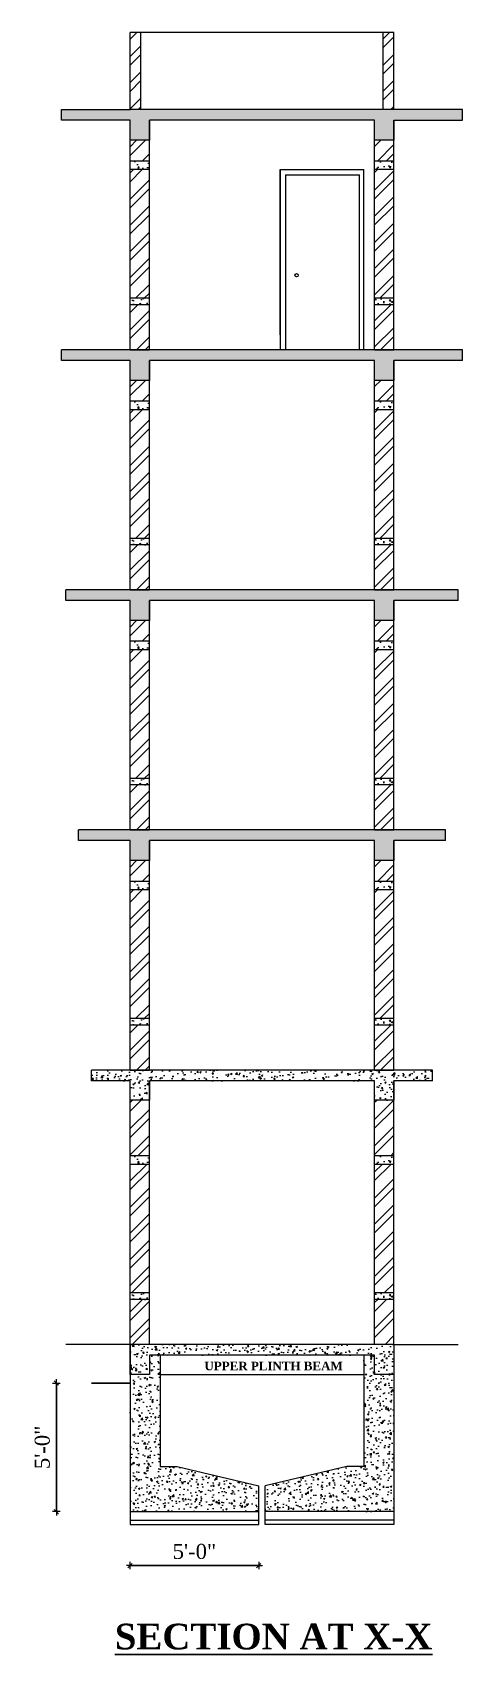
# Model space of a CAD drawing. Header units: inches. Extents: x 20273 to 41102, y -4696 to -1121.
# Drawn here: x 34689 to 34889, y -4690 to -3933 of the extents above; entities that cross this region are included whole.
import ezdxf

# ---------------------------------------------------------------- set-up
doc = ezdxf.new("R2010")
doc.units = ezdxf.units.IN
doc.header["$LTSCALE"] = 5
doc.header["$MEASUREMENT"] = 0
for name, color, linetype, lineweight in [('A-WALL', 7, 'Continuous', 9), ('Dimension', 7, 'Continuous', 18), ('dimention', 5, 'Continuous', 9), ('DOOR', 62, 'Continuous', 0)]:
    doc.layers.add(name, color=color, linetype=linetype, lineweight=lineweight)
doc.layers.add('dim line', color=7, linetype='Continuous', lineweight=15, true_color=0xfab2b2)
doc.layers.add('TEXT', color=6, linetype='Continuous')
doc.layers.add('WALL', color=7, linetype='Continuous')
doc.styles.add('ordinary', font='times.ttf')
doc.dimstyles.new('Copy of 96', dxfattribs={"dimtxt": 7, "dimasz": 4, "dimexe": 0.5, "dimexo": 0.5, "dimgap": 3, "dimtad": 1, "dimdec": 1, "dimzin": 11, "dimdsep": 46, "dimlunit": 4, "dimtxsty": 'ordinary', "dimblk": 'OBLIQUE', "dimcen": 0.09, "dimse1": 1, "dimse2": 1, "dimclrt": 6, "dimazin": 0, "dimtfac": 1, "dimtdec": 1, "dimtix": 1, "dimtmove": 2, "dimatfit": 3, "dimldrblk": 'leader', "dimfxl": 0.5, "dimfxlon": 1, "dimtolj": 1, "dimtzin": 0, "dimarcsym": 0})
pattern_1 = [(50, (0, 0), (7.1726018, -0.62752135), [0.75, -8.25]), (355, (0, 0), (-1.3875133, 7.5219213), [0.6, -6.6]), (100.451444, (0.598, -0.052), (5.7850885, 6.8943999), [0.6374019, -7.0114211]), (46.1842, (0, 2), (10.6724133, -1.6551928), [1.125, -12.375]), (96.635635, (0.889, 1.862), (9.3466195, 9.741186), [0.9561034, -10.5171376]), (351.184164, (0, 2), (9.3466195, 9.741186), [0.9, -9.9]), (21, (1, 1.5), (5.9690705, -4.0261889), [0.75, -8.25]), (326, (1, 1.5), (2.4331533, 7.2515005), [0.6, -6.6]), (71.451445, (1.4974, 1.1645), (8.4022238, 3.2253115), [0.6374019, -7.0114211]), (37.5, (0, 0), (0.12159855, 3.32893854), [0, -6.52, 0, -6.7, 0, -6.625]), (7.5, (0, 0), (2.63069537, 3.94411712), [0, -3.82, 0, -6.37, 0, -2.525]), (327.5, (-2.23, 0), (5.33822436, -0.22554872), [0, -2.5, 0, -7.8, 0, -10.35]), (317.5, (-3.23, 0), (5.8318617, 1.0010498), [0, -3.25, 0, -5.18, 0, -7.35])]
pattern_2 = [(50, (0, 128), (7.1726018, -0.62752135), [0.75, -8.25]), (355, (0, 128), (-1.3875133, 7.5219213), [0.6, -6.6]), (100.451444, (0.598, 127.948), (5.7850885, 6.8943999), [0.6374019, -7.0114211]), (46.1842, (0, 130), (10.6724133, -1.6551928), [1.125, -12.375]), (96.635635, (0.889, 129.862), (9.3466195, 9.741186), [0.9561034, -10.5171376]), (351.184164, (0, 130), (9.3466195, 9.741186), [0.9, -9.9]), (21, (1, 129.5), (5.9690705, -4.0261889), [0.75, -8.25]), (326, (1, 129.5), (2.4331533, 7.2515005), [0.6, -6.6]), (71.451445, (1.4974, 129.1645), (8.4022238, 3.2253115), [0.6374019, -7.0114211]), (37.5, (0, 128), (0.12159855, 3.32893854), [0, -6.52, 0, -6.7, 0, -6.625]), (7.5, (0, 128), (2.63069537, 3.94411712), [0, -3.82, 0, -6.37, 0, -2.525]), (327.5, (-2.23, 128), (5.33822436, -0.22554872), [0, -2.5, 0, -7.8, 0, -10.35]), (317.5, (-3.23, 128), (5.8318617, 1.0010498), [0, -3.25, 0, -5.18, 0, -7.35])]
pattern_3 = [(45, (0, 112), (-6.098796, 6.098796), []), (45, (4.066, 112), (-6.098796, 6.098796), [])]
pattern_4 = [(50, (0, 240), (7.1726018, -0.62752135), [0.75, -8.25]), (355, (0, 240), (-1.3875133, 7.5219213), [0.6, -6.6]), (100.451444, (0.598, 239.948), (5.7850885, 6.8943999), [0.6374019, -7.0114211]), (46.1842, (0, 242), (10.6724133, -1.6551928), [1.125, -12.375]), (96.635635, (0.889, 241.862), (9.3466195, 9.741186), [0.9561034, -10.5171376]), (351.184164, (0, 242), (9.3466195, 9.741186), [0.9, -9.9]), (21, (1, 241.5), (5.9690705, -4.0261889), [0.75, -8.25]), (326, (1, 241.5), (2.4331533, 7.2515005), [0.6, -6.6]), (71.451445, (1.4974, 241.1645), (8.4022238, 3.2253115), [0.6374019, -7.0114211]), (37.5, (0, 240), (0.12159855, 3.32893854), [0, -6.52, 0, -6.7, 0, -6.625]), (7.5, (0, 240), (2.63069537, 3.94411712), [0, -3.82, 0, -6.37, 0, -2.525]), (327.5, (-2.23, 240), (5.33822436, -0.22554872), [0, -2.5, 0, -7.8, 0, -10.35]), (317.5, (-3.23, 240), (5.8318617, 1.0010498), [0, -3.25, 0, -5.18, 0, -7.35])]
pattern_5 = [(45, (0, 224), (-6.098796, 6.098796), []), (45, (4.066, 224), (-6.098796, 6.098796), [])]
pattern_6 = [(50, (0, 352), (7.1726018, -0.62752135), [0.75, -8.25]), (355, (0, 352), (-1.3875133, 7.5219213), [0.6, -6.6]), (100.451444, (0.598, 351.948), (5.7850885, 6.8943999), [0.6374019, -7.0114211]), (46.1842, (0, 354), (10.6724133, -1.6551928), [1.125, -12.375]), (96.635635, (0.889, 353.862), (9.3466195, 9.741186), [0.9561034, -10.5171376]), (351.184164, (0, 354), (9.3466195, 9.741186), [0.9, -9.9]), (21, (1, 353.5), (5.9690705, -4.0261889), [0.75, -8.25]), (326, (1, 353.5), (2.4331533, 7.2515005), [0.6, -6.6]), (71.451445, (1.4974, 353.1645), (8.4022238, 3.2253115), [0.6374019, -7.0114211]), (37.5, (0, 352), (0.12159855, 3.32893854), [0, -6.52, 0, -6.7, 0, -6.625]), (7.5, (0, 352), (2.63069537, 3.94411712), [0, -3.82, 0, -6.37, 0, -2.525]), (327.5, (-2.23, 352), (5.33822436, -0.22554872), [0, -2.5, 0, -7.8, 0, -10.35]), (317.5, (-3.23, 352), (5.8318617, 1.0010498), [0, -3.25, 0, -5.18, 0, -7.35])]
pattern_7 = [(45, (0, 336), (-6.098796, 6.098796), []), (45, (4.066, 336), (-6.098796, 6.098796), [])]
pattern_8 = [(50, (0, 464), (7.1726018, -0.62752135), [0.75, -8.25]), (355, (0, 464), (-1.3875133, 7.5219213), [0.6, -6.6]), (100.451444, (0.598, 463.948), (5.7850885, 6.8943999), [0.6374019, -7.0114211]), (46.1842, (0, 466), (10.6724133, -1.6551928), [1.125, -12.375]), (96.635635, (0.889, 465.862), (9.3466195, 9.741186), [0.9561034, -10.5171376]), (351.184164, (0, 466), (9.3466195, 9.741186), [0.9, -9.9]), (21, (1, 465.5), (5.9690705, -4.0261889), [0.75, -8.25]), (326, (1, 465.5), (2.4331533, 7.2515005), [0.6, -6.6]), (71.451445, (1.4974, 465.1645), (8.4022238, 3.2253115), [0.6374019, -7.0114211]), (37.5, (0, 464), (0.12159855, 3.32893854), [0, -6.52, 0, -6.7, 0, -6.625]), (7.5, (0, 464), (2.63069537, 3.94411712), [0, -3.82, 0, -6.37, 0, -2.525]), (327.5, (-2.23, 464), (5.33822436, -0.22554872), [0, -2.5, 0, -7.8, 0, -10.35]), (317.5, (-3.23, 464), (5.8318617, 1.0010498), [0, -3.25, 0, -5.18, 0, -7.35])]

msp = doc.modelspace()

# ---------------------------------------------------------------- texts
at = {"layer": 'TEXT', "width": 219.8151, "attachment_point": 8, "rotation": 359.99961, "style": 'ordinary'}
for s, insert, char_height in [('{\\fTimes New Roman|b1|i0|c0|p18;UPPER PLINTH BEAM}', (34801.21, -4557.12), 4), ('{\\fTimes New Roman|b1|i0|c0|p18;\\LSECTION AT X-X}', (34801.21, -4687.44), 12)]:
    msp.add_mtext(s, dxfattribs=dict(at, insert=insert, char_height=char_height))

# ---------------------------------------------------------------- blocks, each defined once
blk = doc.blocks.new('oblique')
at = {"color": 0, "lineweight": -2}
blk.add_line((0.25, 0.25), (-0.25, -0.25), dxfattribs=at)
at = {"layer": 'dim line', "lineweight": 9}
for p, q in [((-0.4375, 0), (0.4375, 0)), ((0, 0.4375), (0, -0.4375))]:
    blk.add_line(p, q, dxfattribs=at)
blk = doc.blocks.new('*D296')
at = {"layer": 'A-WALL', "color": 0, "lineweight": -2, "ltscale": 5, "transparency": 16777216}
blk.add_line((34734.32, -4648.16), (34794.32, -4648.16), dxfattribs=at)
at = {"layer": 'Defpoints', "color": 0, "ltscale": 5, "transparency": 16777216}
for p in [(34734.32, -4629.01), (34794.32, -4629.01), (34794.32, -4648.16)]:
    blk.add_point(p, dxfattribs=at)
at = {"layer": 'A-WALL', "color": 0, "lineweight": -2, "ltscale": 5, "transparency": 16777216, "xscale": 4, "yscale": 4, "zscale": 4, "rotation": 180}
blk.add_blockref('oblique', (34734.32, -4648.16), dxfattribs=at)
at = {"layer": 'A-WALL', "color": 0, "lineweight": -2, "ltscale": 5, "transparency": 16777216, "xscale": 4, "yscale": 4, "zscale": 4}
blk.add_blockref('oblique', (34794.32, -4648.16), dxfattribs=at)
at = {"layer": 'A-WALL', "color": 6, "ltscale": 5, "transparency": 16777216, "insert": (34764.32, -4641.6), "char_height": 7, "attachment_point": 5, "style": 'ordinary'}
blk.add_mtext('\\A1;5\'-0"', dxfattribs=at)
blk = doc.blocks.new('_OBLIQUE')
at = {"color": 0, "linetype": 'ByBlock'}
blk.add_line((-0.5, -0.5), (0.5, 0.5), dxfattribs=at)
blk = doc.blocks.new('leader')
at = {"layer": 'Dimension'}
for p, q in [((0, -4.33), (0, 4.33)), ((-4.42, 0), (4.42, 0))]:
    blk.add_line(p, q, dxfattribs=at)
blk = doc.blocks.new('*D297')
at = {"layer": 'A-WALL', "color": 0, "lineweight": -2, "ltscale": 5, "transparency": 16777216}
blk.add_line((34699.96, -4563.01), (34699.96, -4623.01), dxfattribs=at)
at = {"layer": 'Defpoints', "color": 0, "ltscale": 5, "transparency": 16777216}
for p in [(34725.32, -4563.01), (34699.96, -4623.01), (34734.32, -4623.01)]:
    blk.add_point(p, dxfattribs=at)
at = {"layer": 'A-WALL', "color": 0, "lineweight": -2, "ltscale": 5, "transparency": 16777216, "xscale": 4, "yscale": 4, "zscale": 4}
for p, rotation in [((34699.96, -4563.01), 90), ((34699.96, -4623.01), 270)]:
    blk.add_blockref('oblique', p, dxfattribs=dict(at, rotation=rotation))
at = {"layer": 'A-WALL', "color": 6, "ltscale": 5, "transparency": 16777216, "insert": (34693.4, -4593.01), "char_height": 7, "attachment_point": 5, "rotation": 90, "style": 'ordinary'}
blk.add_mtext('\\A1;5\'-0"', dxfattribs=at)

# ---------------------------------------------------------------- dimensions: what is measured, and where the dimension line sits
at = {"layer": 'A-WALL', "ltscale": 5}
dim = msp.add_linear_dim(base=(34699.96, -4623.01), p1=(34725.32, -4563.01), p2=(34734.32, -4623.01), angle=90, dimstyle='Copy of 96', override={"dimdec": 0, "dimblk": 'oblique', "dimtdec": 0, "dimarcsym": 1}, dxfattribs=at)
dim.commit()
dim.dimension.update_dxf_attribs({"geometry": '*D297', "text_midpoint": (34693.4, -4593.01)})
dim = msp.add_linear_dim(base=(34794.32, -4648.16), p1=(34734.32, -4629.01), p2=(34794.32, -4629.01), dimstyle='Copy of 96', override={"dimdec": 0, "dimblk": 'oblique', "dimtdec": 0, "dimarcsym": 1}, dxfattribs=at)
dim.commit()
dim.dimension.update_dxf_attribs({"geometry": '*D296', "text_midpoint": (34764.32, -4641.6)})

# ---------------------------------------------------------------- hatches: boundary and pattern name
at = {"layer": 'A-WALL', "ltscale": 40, "true_color": 0xf26722}
h = msp.add_hatch(dxfattribs=at)
h.set_pattern_fill('AR-CONC', color=30)
h.set_pattern_definition(pattern_1)
h.paths.add_polyline_path([(34889.31, -3969.01), (34857.31, -3969.01), (34734.32, -3969.01), (34702.32, -3969.01), (34702.32, -3974.01), (34734.32, -3974.01), (34734.32, -3983.32), (34743.32, -3983.32), (34743.32, -3974.32), (34743.32, -3974.01), (34848.31, -3974.01), (34848.31, -3983.32), (34857.31, -3983.32), (34857.31, -3974.32), (34857.31, -3974.01), (34889.31, -3974.01)])
h = msp.add_hatch(dxfattribs=at)
h.set_pattern_fill('AR-CONC', color=30)
h.set_pattern_definition(pattern_8)
h.paths.add_polyline_path([(34743.32, -3993.01), (34734.32, -3993.01), (34734.32, -3997.01), (34743.32, -3997.01)])
h = msp.add_hatch(dxfattribs=at)
h.set_pattern_fill('AR-CONC', color=30)
h.set_pattern_definition(pattern_8)
h.paths.add_polyline_path([(34857.31, -3993.01), (34848.31, -3993.01), (34848.31, -3997.01), (34857.31, -3997.01)])
h = msp.add_hatch(dxfattribs=at)
h.set_pattern_fill('AR-CONC', color=30)
h.set_pattern_definition(pattern_8)
h.paths.add_polyline_path([(34743.32, -4057.01), (34734.32, -4057.01), (34734.32, -4060.01), (34743.32, -4060.01)])
h = msp.add_hatch(dxfattribs=at)
h.set_pattern_fill('AR-CONC', color=30)
h.set_pattern_definition(pattern_8)
h.paths.add_polyline_path([(34857.31, -4057.01), (34848.31, -4057.01), (34848.31, -4060.01), (34857.31, -4060.01)])
h = msp.add_hatch(dxfattribs=at)
h.set_pattern_fill('AR-CONC', color=30)
h.set_pattern_definition(pattern_1)
h.paths.add_polyline_path([(34743.32, -4086.32), (34743.32, -4086.01), (34848.31, -4086.01), (34848.31, -4095.32), (34857.31, -4095.32), (34857.31, -4086.32), (34857.31, -4086.01), (34889.31, -4086.01), (34889.31, -4081.01), (34857.31, -4081.01), (34702.32, -4081.01), (34702.32, -4086.01), (34734.32, -4086.01), (34734.32, -4095.32), (34743.32, -4095.32)])
h = msp.add_hatch(dxfattribs=at)
h.set_pattern_fill('AR-CONC', color=30)
h.set_pattern_definition(pattern_6)
h.paths.add_polyline_path([(34743.32, -4105.01), (34734.32, -4105.01), (34734.32, -4109.01), (34743.32, -4109.01)])
h = msp.add_hatch(dxfattribs=at)
h.set_pattern_fill('AR-CONC', color=30)
h.set_pattern_definition(pattern_6)
h.paths.add_polyline_path([(34857.31, -4105.01), (34848.31, -4105.01), (34848.31, -4109.01), (34857.31, -4109.01)])
h = msp.add_hatch(dxfattribs=at)
h.set_pattern_fill('AR-CONC', color=30)
h.set_pattern_definition(pattern_6)
h.paths.add_polyline_path([(34743.32, -4169.01), (34734.32, -4169.01), (34734.32, -4172.01), (34743.32, -4172.01)])
h = msp.add_hatch(dxfattribs=at)
h.set_pattern_fill('AR-CONC', color=30)
h.set_pattern_definition(pattern_6)
h.paths.add_polyline_path([(34857.31, -4169.01), (34848.31, -4169.01), (34848.31, -4172.01), (34857.31, -4172.01)])
h = msp.add_hatch(dxfattribs=at)
h.set_pattern_fill('AR-CONC', color=30)
h.set_pattern_definition(pattern_1)
h.paths.add_polyline_path([(34743.32, -4198.32), (34743.32, -4198.01), (34848.31, -4198.01), (34848.31, -4207.32), (34857.31, -4207.32), (34857.31, -4198.32), (34857.31, -4198.01), (34887.31, -4198.01), (34887.31, -4193.01), (34857.31, -4193.01), (34704.32, -4193.01), (34704.32, -4198.01), (34734.32, -4198.01), (34734.32, -4207.32), (34743.32, -4207.32)])
h = msp.add_hatch(dxfattribs=at)
h.set_pattern_fill('AR-CONC', color=30)
h.set_pattern_definition(pattern_4)
h.paths.add_polyline_path([(34743.32, -4217.01), (34734.32, -4217.01), (34734.32, -4221.01), (34743.32, -4221.01)])
h = msp.add_hatch(dxfattribs=at)
h.set_pattern_fill('AR-CONC', color=30)
h.set_pattern_definition(pattern_4)
h.paths.add_polyline_path([(34857.31, -4217.01), (34848.31, -4217.01), (34848.31, -4221.01), (34857.31, -4221.01)])
h = msp.add_hatch(dxfattribs=at)
h.set_pattern_fill('AR-CONC', color=30)
h.set_pattern_definition(pattern_4)
h.paths.add_polyline_path([(34743.32, -4281.01), (34734.32, -4281.01), (34734.32, -4284.01), (34743.32, -4284.01)])
h = msp.add_hatch(dxfattribs=at)
h.set_pattern_fill('AR-CONC', color=30)
h.set_pattern_definition(pattern_4)
h.paths.add_polyline_path([(34857.31, -4281.01), (34848.31, -4281.01), (34848.31, -4284.01), (34857.31, -4284.01)])
h = msp.add_hatch(dxfattribs=at)
h.set_pattern_fill('AR-CONC', color=30)
h.set_pattern_definition(pattern_1)
h.paths.add_polyline_path([(34743.32, -4310.32), (34743.32, -4310.01), (34848.31, -4310.01), (34848.31, -4319.32), (34857.31, -4319.32), (34857.31, -4310.32), (34857.31, -4310.01), (34881.31, -4310.01), (34881.31, -4305.01), (34857.31, -4305.01), (34710.32, -4305.01), (34710.32, -4310.01), (34734.32, -4310.01), (34734.32, -4319.32), (34743.32, -4319.32)])
h = msp.add_hatch(dxfattribs=at)
h.set_pattern_fill('AR-CONC', color=30)
h.set_pattern_definition(pattern_2)
h.paths.add_polyline_path([(34743.32, -4329.01), (34734.32, -4329.01), (34734.32, -4333.01), (34743.32, -4333.01)])
h = msp.add_hatch(dxfattribs=at)
h.set_pattern_fill('AR-CONC', color=30)
h.set_pattern_definition(pattern_2)
h.paths.add_polyline_path([(34857.31, -4329.01), (34848.31, -4329.01), (34848.31, -4333.01), (34857.31, -4333.01)])
h = msp.add_hatch(dxfattribs=at)
h.set_pattern_fill('AR-CONC', color=30)
h.set_pattern_definition(pattern_2)
h.paths.add_polyline_path([(34743.32, -4393.01), (34734.32, -4393.01), (34734.32, -4396.01), (34743.32, -4396.01)])
h = msp.add_hatch(dxfattribs=at)
h.set_pattern_fill('AR-CONC', color=30)
h.set_pattern_definition(pattern_2)
h.paths.add_polyline_path([(34857.31, -4393.01), (34848.31, -4393.01), (34848.31, -4396.01), (34857.31, -4396.01)])
h = msp.add_hatch(dxfattribs=at)
h.set_pattern_fill('AR-CONC', color=30)
h.set_pattern_definition(pattern_1)
h.paths.add_polyline_path([(34743.32, -4422.01), (34848.31, -4422.01), (34848.31, -4431.01), (34857.31, -4431.01), (34857.31, -4422.01), (34875.31, -4422.01), (34875.31, -4417.01), (34857.31, -4417.01), (34848.31, -4417.01), (34716.32, -4417.01), (34716.32, -4422.01), (34734.32, -4422.01), (34734.32, -4431.01), (34743.32, -4431.01)])
h = msp.add_hatch(dxfattribs=at)
h.set_pattern_fill('AR-CONC', color=30)
h.set_pattern_definition(pattern_1)
h.paths.add_polyline_path([(34743.32, -4457.01), (34734.32, -4457.01), (34734.32, -4461.01), (34743.32, -4461.01)])
h = msp.add_hatch(dxfattribs=at)
h.set_pattern_fill('AR-CONC', color=30)
h.set_pattern_definition(pattern_1)
h.paths.add_polyline_path([(34857.31, -4457.01), (34848.31, -4457.01), (34848.31, -4461.01), (34857.31, -4461.01)])
h = msp.add_hatch(dxfattribs=at)
h.set_pattern_fill('AR-CONC', color=30)
h.set_pattern_definition(pattern_1)
h.paths.add_polyline_path([(34743.32, -4521.01), (34734.32, -4521.01), (34734.32, -4524.01), (34743.32, -4524.01)])
h = msp.add_hatch(dxfattribs=at)
h.set_pattern_fill('AR-CONC', color=30)
h.set_pattern_definition(pattern_1)
h.paths.add_polyline_path([(34857.31, -4521.01), (34848.31, -4521.01), (34848.31, -4524.01), (34857.31, -4524.01)])
h = msp.add_hatch(dxfattribs=at)
h.set_pattern_fill('AR-CONC', color=30)
h.set_pattern_definition(pattern_1)
h.paths.add_polyline_path([(34743.32, -4550.01), (34848.31, -4550.01), (34848.31, -4559.01), (34857.31, -4559.01), (34857.31, -4545.01), (34734.32, -4545.01), (34734.32, -4559.01), (34743.32, -4559.01)])
h = msp.add_hatch(dxfattribs=at)
h.set_pattern_fill('AR-CONC', color=30)
h.set_pattern_definition(pattern_1)
h.paths.add_polyline_path([(34748.32, -4550.01), (34743.32, -4550.01), (34743.32, -4559.01), (34734.32, -4559.01), (34734.32, -4563.01), (34734.32, -4623.01), (34794.32, -4623.01), (34794.32, -4611.01), (34756.32, -4602.01), (34748.32, -4602.01)])
h = msp.add_hatch(dxfattribs=at)
h.set_pattern_fill('AR-CONC', color=30)
h.set_pattern_definition(pattern_1)
h.paths.add_polyline_path([(34857.31, -4559.01), (34848.31, -4559.01), (34848.31, -4550.01), (34843.31, -4550.01), (34843.31, -4602.01), (34835.31, -4602.01), (34797.31, -4611.01), (34797.31, -4623.01), (34857.31, -4623.01)])
at = {"layer": 'dimention', "ltscale": 40, "true_color": 0xf26722}
h = msp.add_hatch(dxfattribs=at)
h.set_pattern_fill('ANSI32', color=30, scale=23)
h.paths.add_polyline_path([(34739.32, -3933.01), (34734.32, -3933.01), (34734.32, -3969.01), (34739.32, -3969.01)])
h = msp.add_hatch(dxfattribs=at)
h.set_pattern_fill('ANSI32', color=30, scale=23)
h.paths.add_polyline_path([(34857.31, -3933.01), (34852.31, -3933.01), (34852.31, -3969.01), (34857.31, -3969.01)])
h = msp.add_hatch(dxfattribs=at)
h.set_pattern_fill('ANSI32', color=30, scale=23)
h.set_pattern_definition(pattern_7)
h.paths.add_polyline_path([(34743.32, -3983.32), (34734.32, -3983.32), (34734.32, -3993.01), (34743.32, -3993.01)])
h = msp.add_hatch(dxfattribs=at)
h.set_pattern_fill('ANSI32', color=30, scale=23)
h.set_pattern_definition(pattern_7)
h.paths.add_polyline_path([(34857.31, -3983.32), (34848.31, -3983.32), (34848.31, -3993.01), (34857.31, -3993.01)])
h = msp.add_hatch(dxfattribs=at)
h.set_pattern_fill('ANSI32', color=30, scale=23)
h.set_pattern_definition(pattern_7)
h.paths.add_polyline_path([(34743.32, -3997.01), (34734.32, -3997.01), (34734.32, -4057.01), (34743.32, -4057.01)])
h = msp.add_hatch(dxfattribs=at)
h.set_pattern_fill('ANSI32', color=30, scale=23)
h.set_pattern_definition(pattern_7)
h.paths.add_polyline_path([(34857.31, -3997.01), (34848.31, -3997.01), (34848.31, -4057.01), (34857.31, -4057.01)])
h = msp.add_hatch(dxfattribs=at)
h.set_pattern_fill('ANSI32', color=30, scale=23)
h.set_pattern_definition(pattern_7)
h.paths.add_polyline_path([(34743.32, -4060.01), (34734.32, -4060.01), (34734.32, -4081.01), (34743.32, -4081.01)])
h = msp.add_hatch(dxfattribs=at)
h.set_pattern_fill('ANSI32', color=30, scale=23)
h.set_pattern_definition(pattern_7)
h.paths.add_polyline_path([(34857.31, -4060.01), (34848.31, -4060.01), (34848.31, -4081.01), (34857.31, -4081.01)])
h = msp.add_hatch(dxfattribs=at)
h.set_pattern_fill('ANSI32', color=30, scale=23)
h.set_pattern_definition(pattern_5)
h.paths.add_polyline_path([(34743.32, -4095.32), (34734.32, -4095.32), (34734.32, -4105.01), (34743.32, -4105.01)])
h = msp.add_hatch(dxfattribs=at)
h.set_pattern_fill('ANSI32', color=30, scale=23)
h.set_pattern_definition(pattern_5)
h.paths.add_polyline_path([(34857.31, -4095.32), (34848.31, -4095.32), (34848.31, -4105.01), (34857.31, -4105.01)])
h = msp.add_hatch(dxfattribs=at)
h.set_pattern_fill('ANSI32', color=30, scale=23)
h.set_pattern_definition(pattern_5)
h.paths.add_polyline_path([(34743.32, -4109.01), (34734.32, -4109.01), (34734.32, -4169.01), (34743.32, -4169.01)])
h = msp.add_hatch(dxfattribs=at)
h.set_pattern_fill('ANSI32', color=30, scale=23)
h.set_pattern_definition(pattern_5)
h.paths.add_polyline_path([(34857.31, -4109.01), (34848.31, -4109.01), (34848.31, -4169.01), (34857.31, -4169.01)])
h = msp.add_hatch(dxfattribs=at)
h.set_pattern_fill('ANSI32', color=30, scale=23)
h.set_pattern_definition(pattern_5)
h.paths.add_polyline_path([(34743.32, -4172.01), (34734.32, -4172.01), (34734.32, -4193.01), (34743.32, -4193.01)])
h = msp.add_hatch(dxfattribs=at)
h.set_pattern_fill('ANSI32', color=30, scale=23)
h.set_pattern_definition(pattern_5)
h.paths.add_polyline_path([(34857.31, -4172.01), (34848.31, -4172.01), (34848.31, -4193.01), (34857.31, -4193.01)])
h = msp.add_hatch(dxfattribs=at)
h.set_pattern_fill('ANSI32', color=30, scale=23)
h.set_pattern_definition(pattern_3)
h.paths.add_polyline_path([(34743.32, -4207.32), (34734.32, -4207.32), (34734.32, -4217.01), (34743.32, -4217.01)])
h = msp.add_hatch(dxfattribs=at)
h.set_pattern_fill('ANSI32', color=30, scale=23)
h.set_pattern_definition(pattern_3)
h.paths.add_polyline_path([(34857.31, -4207.32), (34848.31, -4207.32), (34848.31, -4217.01), (34857.31, -4217.01)])
h = msp.add_hatch(dxfattribs=at)
h.set_pattern_fill('ANSI32', color=30, scale=23)
h.set_pattern_definition(pattern_3)
h.paths.add_polyline_path([(34743.32, -4221.01), (34734.32, -4221.01), (34734.32, -4281.01), (34743.32, -4281.01)])
h = msp.add_hatch(dxfattribs=at)
h.set_pattern_fill('ANSI32', color=30, scale=23)
h.set_pattern_definition(pattern_3)
h.paths.add_polyline_path([(34857.31, -4221.01), (34848.31, -4221.01), (34848.31, -4281.01), (34857.31, -4281.01)])
h = msp.add_hatch(dxfattribs=at)
h.set_pattern_fill('ANSI32', color=30, scale=23)
h.set_pattern_definition(pattern_3)
h.paths.add_polyline_path([(34743.32, -4284.01), (34734.32, -4284.01), (34734.32, -4305.01), (34743.32, -4305.01)])
h = msp.add_hatch(dxfattribs=at)
h.set_pattern_fill('ANSI32', color=30, scale=23)
h.set_pattern_definition(pattern_3)
h.paths.add_polyline_path([(34857.31, -4284.01), (34848.31, -4284.01), (34848.31, -4305.01), (34857.31, -4305.01)])
h = msp.add_hatch(dxfattribs=at)
h.set_pattern_fill('ANSI32', color=30, scale=23)
h.paths.add_polyline_path([(34743.32, -4319.32), (34734.32, -4319.32), (34734.32, -4329.01), (34743.32, -4329.01)])
h = msp.add_hatch(dxfattribs=at)
h.set_pattern_fill('ANSI32', color=30, scale=23)
h.paths.add_polyline_path([(34857.31, -4319.32), (34848.31, -4319.32), (34848.31, -4329.01), (34857.31, -4329.01)])
h = msp.add_hatch(dxfattribs=at)
h.set_pattern_fill('ANSI32', color=30, scale=23)
h.paths.add_polyline_path([(34743.32, -4333.01), (34734.32, -4333.01), (34734.32, -4393.01), (34743.32, -4393.01)])
h = msp.add_hatch(dxfattribs=at)
h.set_pattern_fill('ANSI32', color=30, scale=23)
h.paths.add_polyline_path([(34857.31, -4333.01), (34848.31, -4333.01), (34848.31, -4393.01), (34857.31, -4393.01)])
h = msp.add_hatch(dxfattribs=at)
h.set_pattern_fill('ANSI32', color=30, scale=23)
h.paths.add_polyline_path([(34743.32, -4396.01), (34734.32, -4396.01), (34734.32, -4417.01), (34743.32, -4417.01)])
h = msp.add_hatch(dxfattribs=at)
h.set_pattern_fill('ANSI32', color=30, scale=23)
h.paths.add_polyline_path([(34857.31, -4396.01), (34848.31, -4396.01), (34848.31, -4417.01), (34857.31, -4417.01)])
h = msp.add_hatch(dxfattribs=at)
h.set_pattern_fill('ANSI32', color=30, scale=23)
h.paths.add_polyline_path([(34743.32, -4431.01), (34734.32, -4431.01), (34734.32, -4457.01), (34743.32, -4457.01)])
h = msp.add_hatch(dxfattribs=at)
h.set_pattern_fill('ANSI32', color=30, scale=23)
h.paths.add_polyline_path([(34857.31, -4431.01), (34848.31, -4431.01), (34848.31, -4457.01), (34857.31, -4457.01)])
h = msp.add_hatch(dxfattribs=at)
h.set_pattern_fill('ANSI32', color=30, scale=23)
h.paths.add_polyline_path([(34743.32, -4461.01), (34734.32, -4461.01), (34734.32, -4521.01), (34743.32, -4521.01)])
h = msp.add_hatch(dxfattribs=at)
h.set_pattern_fill('ANSI32', color=30, scale=23)
h.paths.add_polyline_path([(34857.31, -4461.01), (34848.31, -4461.01), (34848.31, -4521.01), (34857.31, -4521.01)])
h = msp.add_hatch(dxfattribs=at)
h.set_pattern_fill('ANSI32', color=30, scale=23)
h.paths.add_polyline_path([(34743.32, -4524.01), (34734.32, -4524.01), (34734.32, -4545.01), (34743.32, -4545.01)])
h = msp.add_hatch(dxfattribs=at)
h.set_pattern_fill('ANSI32', color=30, scale=23)
h.paths.add_polyline_path([(34857.31, -4524.01), (34848.31, -4524.01), (34848.31, -4545.01), (34857.31, -4545.01)])

# ---------------------------------------------------------------- linework, layer by layer
at = {"layer": 'A-WALL', "ltscale": 5}
for p, q in [((34857.31, -3933.01), (34734.32, -3933.01)), ((34734.32, -3969.01), (34734.32, -3933.01)), ((34739.32, -3969.01), (34739.32, -3933.01)), ((34852.31, -3969.01), (34852.31, -3933.01)), ((34857.31, -3969.01), (34857.31, -3933.01)), ((34702.32, -3974.01), (34702.32, -3969.01)), ((34702.32, -3969.01), (34734.32, -3969.01)), ((34857.31, -3969.01), (34734.32, -3969.01)), ((34889.31, -3969.01), (34857.31, -3969.01)), ((34889.31, -3974.01), (34889.31, -3969.01)), ((34734.32, -3974.01), (34702.32, -3974.01)), ((34734.32, -4081.01), (34734.32, -3974.01)), ((34848.31, -3974.01), (34743.32, -3974.01)), ((34743.32, -4081.01), (34743.32, -3974.01)), ((34848.31, -4081.01), (34848.31, -3974.01)), ((34857.31, -4081.01), (34857.31, -3974.01)), ((34857.31, -3974.01), (34889.31, -3974.01)), ((34743.32, -3993.01), (34734.32, -3993.01)), ((34857.31, -3993.01), (34848.31, -3993.01)), ((34743.32, -3997.01), (34734.32, -3997.01)), ((34857.31, -3997.01), (34848.31, -3997.01)), ((34743.32, -4057.01), (34734.32, -4057.01)), ((34743.32, -4060.01), (34734.32, -4060.01)), ((34857.31, -4057.01), (34848.31, -4057.01)), ((34857.31, -4060.01), (34848.31, -4060.01)), ((34857.31, -4081.01), (34702.32, -4081.01)), ((34702.32, -4086.01), (34702.32, -4081.01)), ((34889.31, -4081.01), (34857.31, -4081.01)), ((34889.31, -4086.01), (34889.31, -4081.01)), ((34734.32, -4086.01), (34702.32, -4086.01)), ((34734.32, -4193.01), (34734.32, -4086.01)), ((34848.31, -4086.01), (34743.32, -4086.01)), ((34743.32, -4193.01), (34743.32, -4086.01)), ((34848.31, -4193.01), (34848.31, -4086.01)), ((34889.31, -4086.01), (34857.31, -4086.01)), ((34857.31, -4193.01), (34857.31, -4086.01)), ((34743.32, -4105.01), (34734.32, -4105.01)), ((34857.31, -4105.01), (34848.31, -4105.01)), ((34743.32, -4109.01), (34734.32, -4109.01)), ((34857.31, -4109.01), (34848.31, -4109.01)), ((34743.32, -4169.01), (34734.32, -4169.01)), ((34857.31, -4169.01), (34848.31, -4169.01)), ((34743.32, -4172.01), (34734.32, -4172.01)), ((34857.31, -4172.01), (34848.31, -4172.01)), ((34857.31, -4193.01), (34704.32, -4193.01)), ((34704.32, -4198.01), (34704.32, -4193.01)), ((34734.32, -4198.01), (34704.32, -4198.01)), ((34734.32, -4305.01), (34734.32, -4198.01)), ((34848.31, -4198.01), (34743.32, -4198.01)), ((34743.32, -4305.01), (34743.32, -4198.01)), ((34848.31, -4305.01), (34848.31, -4198.01)), ((34887.31, -4193.01), (34857.31, -4193.01)), ((34887.31, -4198.01), (34857.31, -4198.01)), ((34857.31, -4305.01), (34857.31, -4198.01)), ((34887.31, -4198.01), (34887.31, -4193.01)), ((34743.32, -4217.01), (34734.32, -4217.01)), ((34743.32, -4221.01), (34734.32, -4221.01)), ((34857.31, -4217.01), (34848.31, -4217.01)), ((34857.31, -4221.01), (34848.31, -4221.01)), ((34743.32, -4281.01), (34734.32, -4281.01)), ((34857.31, -4281.01), (34848.31, -4281.01)), ((34743.32, -4284.01), (34734.32, -4284.01)), ((34857.31, -4284.01), (34848.31, -4284.01)), ((34857.31, -4305.01), (34710.32, -4305.01)), ((34710.32, -4310.01), (34710.32, -4305.01)), ((34881.31, -4305.01), (34857.31, -4305.01)), ((34881.31, -4310.01), (34881.31, -4305.01)), ((34734.32, -4310.01), (34710.32, -4310.01)), ((34734.32, -4417.01), (34734.32, -4310.01)), ((34848.31, -4310.01), (34743.32, -4310.01)), ((34743.32, -4417.01), (34743.32, -4310.01)), ((34848.31, -4417.01), (34848.31, -4310.01)), ((34881.31, -4310.01), (34857.31, -4310.01)), ((34857.31, -4417.01), (34857.31, -4310.01)), ((34743.32, -4329.01), (34734.32, -4329.01)), ((34743.32, -4333.01), (34734.32, -4333.01)), ((34857.31, -4329.01), (34848.31, -4329.01)), ((34857.31, -4333.01), (34848.31, -4333.01)), ((34743.32, -4393.01), (34734.32, -4393.01)), ((34743.32, -4396.01), (34734.32, -4396.01)), ((34857.31, -4393.01), (34848.31, -4393.01)), ((34857.31, -4396.01), (34848.31, -4396.01)), ((34857.31, -4417.01), (34716.32, -4417.01)), ((34716.32, -4422.01), (34716.32, -4417.01)), ((34875.31, -4417.01), (34857.31, -4417.01)), ((34875.31, -4422.01), (34875.31, -4417.01)), ((34734.32, -4422.01), (34716.32, -4422.01)), ((34734.32, -4545.01), (34734.32, -4422.01)), ((34848.31, -4422.01), (34743.32, -4422.01)), ((34743.32, -4545.01), (34743.32, -4422.01)), ((34848.31, -4545.01), (34848.31, -4422.01)), ((34875.31, -4422.01), (34857.31, -4422.01)), ((34857.31, -4545.01), (34857.31, -4422.01)), ((34743.32, -4457.01), (34734.32, -4457.01)), ((34743.32, -4461.01), (34734.32, -4461.01)), ((34857.31, -4457.01), (34848.31, -4457.01)), ((34857.31, -4461.01), (34848.31, -4461.01)), ((34743.32, -4521.01), (34734.32, -4521.01)), ((34743.32, -4524.01), (34734.32, -4524.01)), ((34857.31, -4521.01), (34848.31, -4521.01)), ((34857.31, -4524.01), (34848.31, -4524.01)), ((34734.32, -4545.01), (34704.32, -4545.01)), ((34857.31, -4545.01), (34734.32, -4545.01)), ((34857.31, -4545.01), (34734.32, -4545.01)), ((34734.32, -4545.01), (34734.32, -4563.01)), ((34857.31, -4545.01), (34887.31, -4545.01)), ((34848.31, -4550.01), (34743.32, -4550.01)), ((34748.32, -4550.01), (34748.32, -4602.01)), ((34843.31, -4550.01), (34843.31, -4602.01)), ((34748.32, -4559.01), (34843.31, -4559.01)), ((34857.31, -4559.01), (34857.31, -4629.01)), ((34734.32, -4563.01), (34734.32, -4629.01)), ((34748.32, -4602.01), (34756.32, -4602.01)), ((34756.32, -4602.01), (34794.32, -4611.01)), ((34835.31, -4602.01), (34797.31, -4611.01)), ((34843.31, -4602.01), (34835.31, -4602.01)), ((34794.32, -4623.01), (34794.32, -4611.01)), ((34797.31, -4623.01), (34797.31, -4611.01)), ((34734.32, -4623.01), (34794.32, -4623.01)), ((34794.32, -4629.01), (34794.32, -4623.01)), ((34857.31, -4623.01), (34797.31, -4623.01)), ((34797.31, -4629.01), (34797.31, -4623.01)), ((34734.32, -4627.01), (34794.32, -4627.01)), ((34734.32, -4629.01), (34794.32, -4629.01)), ((34857.31, -4627.01), (34797.31, -4627.01)), ((34857.31, -4629.01), (34797.31, -4629.01))]:
    msp.add_line(p, q, dxfattribs=at)
for points in [[(34743.32, -3974.32), (34743.32, -3983.32), (34734.32, -3983.32), (34734.32, -3974.32)], [(34857.31, -3974.32), (34857.31, -3983.32), (34848.31, -3983.32), (34848.31, -3974.32)], [(34734.32, -4081.01), (34743.32, -4081.01)], [(34848.31, -4081.01), (34857.31, -4081.01)], [(34743.32, -4086.32), (34743.32, -4095.32), (34734.32, -4095.32), (34734.32, -4086.32)], [(34857.31, -4086.32), (34857.31, -4095.32), (34848.31, -4095.32), (34848.31, -4086.32)], [(34734.32, -4193.01), (34743.32, -4193.01)], [(34743.32, -4198.32), (34743.32, -4207.32), (34734.32, -4207.32), (34734.32, -4198.32)], [(34848.31, -4193.01), (34857.31, -4193.01)], [(34857.31, -4198.32), (34857.31, -4207.32), (34848.31, -4207.32), (34848.31, -4198.32)], [(34734.32, -4305.01), (34743.32, -4305.01)], [(34848.31, -4305.01), (34857.31, -4305.01)], [(34743.32, -4310.32), (34743.32, -4319.32), (34734.32, -4319.32), (34734.32, -4310.32)], [(34857.31, -4310.32), (34857.31, -4319.32), (34848.31, -4319.32), (34848.31, -4310.32)], [(34734.32, -4417.01), (34743.32, -4417.01)], [(34848.31, -4417.01), (34857.31, -4417.01)], [(34743.32, -4422.01), (34743.32, -4431.01), (34734.32, -4431.01), (34734.32, -4422.01)], [(34857.31, -4422.01), (34857.31, -4431.01), (34848.31, -4431.01), (34848.31, -4422.01)], [(34743.32, -4550.01), (34743.32, -4559.01), (34734.32, -4559.01), (34734.32, -4545.01)], [(34857.31, -4545.01), (34857.31, -4559.01), (34848.31, -4559.01), (34848.31, -4550.01)]]:
    msp.add_lwpolyline(points, dxfattribs=at)
msp.add_circle((34811.96, -4046.26), 0.766, dxfattribs=at)
at = {"layer": 'DOOR', "lineweight": 13}
for p, q in [((34804.31, -4074.08), (34804.31, -3997.01)), ((34804.31, -3997.01), (34804.31, -4081.01)), ((34804.31, -3997.01), (34843.31, -3997.01)), ((34806.81, -3999.51), (34806.81, -4081.01)), ((34806.81, -3999.51), (34841.31, -3999.51)), ((34841.31, -4081.01), (34841.31, -3999.51)), ((34843.31, -4081.01), (34843.31, -3997.01))]:
    msp.add_line(p, q, dxfattribs=at)
at = {"layer": 'WALL', "color": 2, "linetype": 'ByBlock', "ltscale": 5}
msp.add_line((34734.32, -4563.01), (34716.32, -4563.01), dxfattribs=at)

msp.set_redraw_order([(e.dxf.handle, doc.entitydb.next_handle()) for e in msp.query("TEXT MTEXT ATTDEF DIMENSION ARC_DIMENSION")])  # texts and dimensions are drawn at this point

doc.saveas('drawing.dxf')
